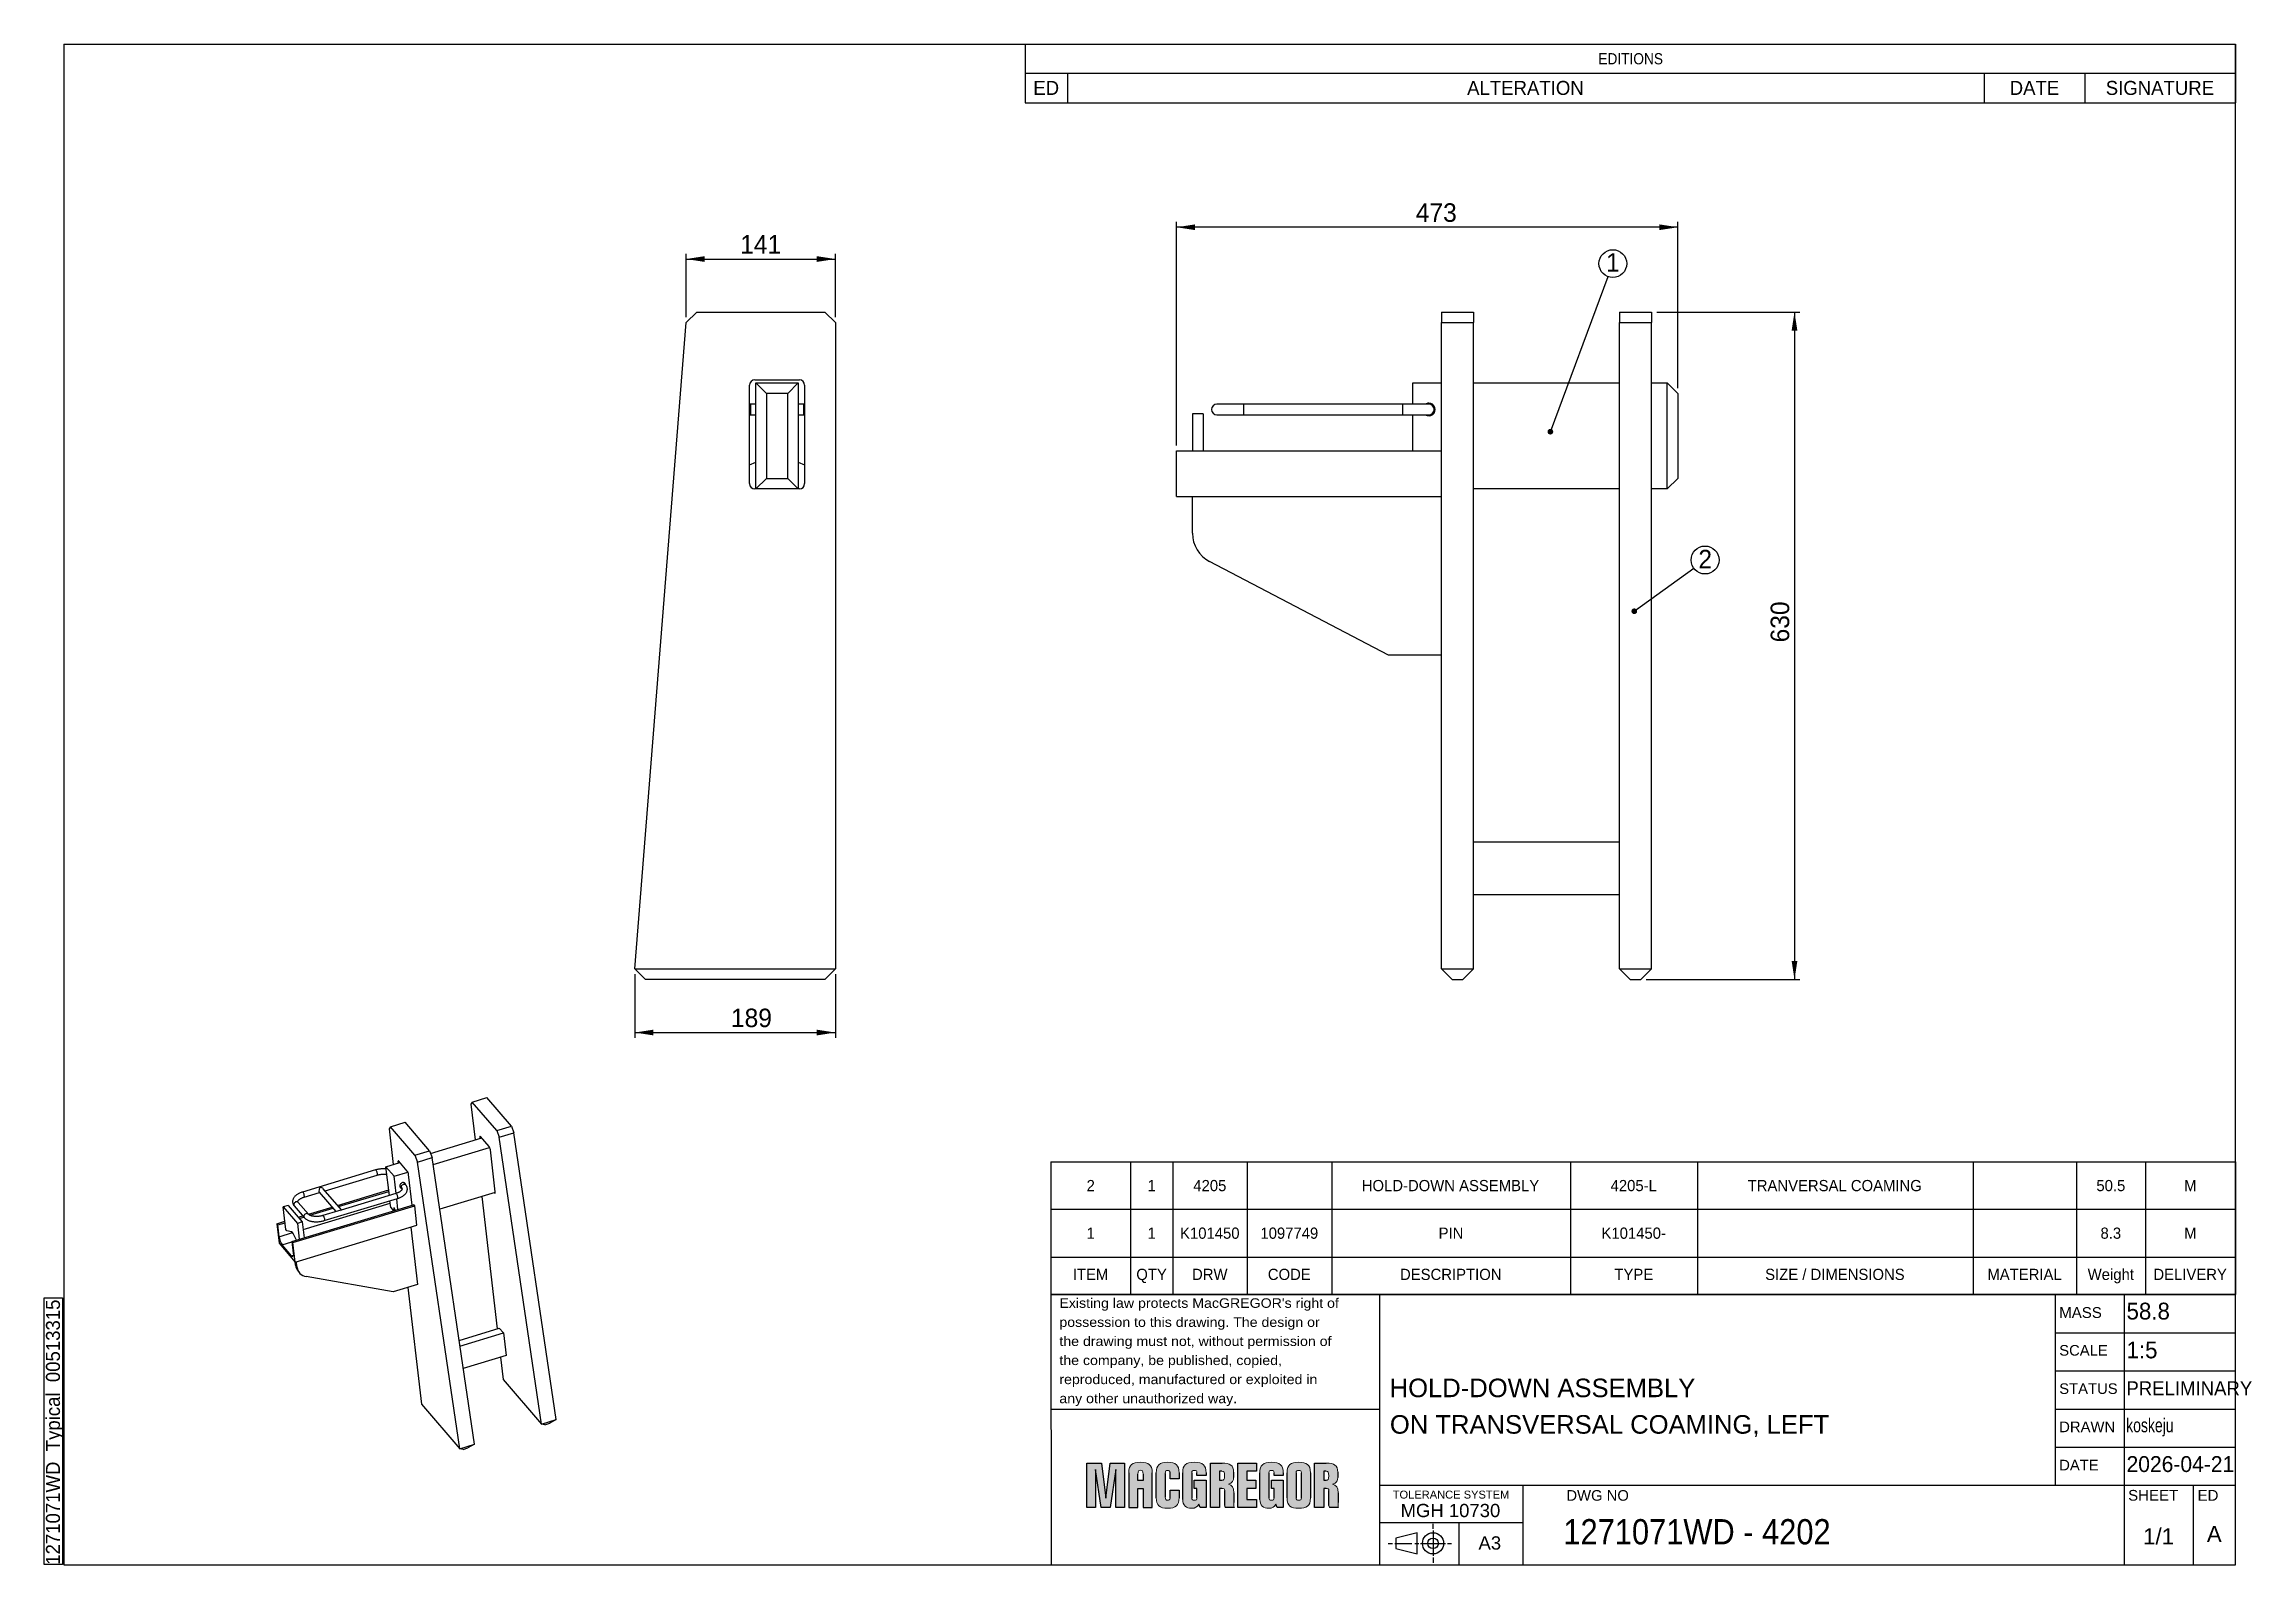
# Model space of a CAD drawing. Header units: millimetres. Extents: x 8 to 2090, y 25 to 1460.
import ezdxf

# ---------------------------------------------------------------- set-up
doc = ezdxf.new("R2010")
doc.units = ezdxf.units.MM
doc.header["$LTSCALE"] = 5
doc.layers.add('AM_0', color=7, linetype='Continuous', lineweight=25)
for name, color, linetype in [('AM_5', 3, 'Continuous'), ('AM_6', 2, 'Continuous'), ('AM_8', 1, 'Continuous')]:
    doc.layers.add(name, color=color, linetype=linetype)
doc.styles.add('SLDTEXTSTYLE0', font='ARIAL.TTF', dxfattribs={"width": 0.948})
doc.styles.add('SLDTEXTSTYLE1', font='ARIAL.TTF', dxfattribs={"width": 0.9875})
doc.styles.add('SLDTEXTSTYLE2', font='GOTHIC.TTF', dxfattribs={"width": 0.913})
doc.styles.add('SLDTEXTSTYLE3', font='ARIAL.TTF')
doc.styles.add('SLDTEXTSTYLE4', font='ARIAL.TTF', dxfattribs={"width": 1.061948})
doc.styles.add('SLDTEXTSTYLE5', font='ARIALN.TTF', dxfattribs={"width": 0.87})
doc.styles.get("Standard").update_dxf_attribs({"font": 'ARIAL.TTF'})
doc.dimstyles.new('SLDDIMSTYLE0', dxfattribs={"dimtxt": 17.5, "dimasz": 17.5, "dimexe": 0, "dimexo": 0.0625, "dimgap": 4.375, "dimtad": 1, "dimdec": 1, "dimrnd": 1e-09, "dimzin": 12, "dimdsep": 46, "dimtxsty": 'SLDTEXTSTYLE0', "dimsah": 1, "dimcen": 0.09, "dimadec": 0, "dimazin": 3, "dimtfac": 1, "dimtdec": 1, "dimtofl": 0, "dimtmove": 0, "dimatfit": 3, "dimfxl": 1, "dimfrac": 2, "dimtolj": 1, "dimtzin": 12, "dimarcsym": 0})
doc.dimstyles.new('SLDDIMSTYLE1', dxfattribs={"dimtxt": 0.18, "dimasz": 5.384615, "dimexe": 0, "dimexo": 0.0625, "dimgap": 0, "dimtad": 0, "dimtih": 1, "dimtoh": 1, "dimdec": 0, "dimrnd": 1e-09, "dimzin": 0, "dimdsep": 46, "dimtxsty": 'STANDARD', "dimblk1": 'DOT', "dimblk2": 'DOT', "dimsah": 1, "dimcen": 0.09, "dimadec": 0, "dimazin": 0, "dimtfac": 5.384615, "dimtdec": 0, "dimtofl": 0, "dimtmove": 0, "dimatfit": 3, "dimldrblk": 'DOT', "dimfxl": 1, "dimfrac": 2, "dimtolj": 1, "dimtzin": 0, "dimarcsym": 0})
doc.dimstyles.new('SLDDIMSTYLE2', dxfattribs={"dimtxt": 17.5, "dimasz": 17.5, "dimexe": 0, "dimexo": 0.0625, "dimgap": 4.375, "dimtad": 1, "dimdec": 0, "dimrnd": 1e-09, "dimzin": 12, "dimdsep": 46, "dimtxsty": 'SLDTEXTSTYLE0', "dimsah": 1, "dimcen": 0.09, "dimadec": 0, "dimazin": 3, "dimtfac": 1, "dimtdec": 0, "dimtofl": 0, "dimtmove": 0, "dimatfit": 3, "dimfxl": 1, "dimfrac": 2, "dimtolj": 1, "dimtzin": 12, "dimarcsym": 0})

msp = doc.modelspace()

# ---------------------------------------------------------------- texts
at = {"layer": 'AM_6'}
for s, insert, char_height, attachment_point, style in [("Existing law protects MacGREGOR's right of", (965.43, 276.39), 9, 1, 'SLDTEXTSTYLE4'), ('58.8', (1972.26, 272.24), 15.875, 1, 'SLDTEXTSTYLE0'), ('possession to this drawing. The design or', (965.43, 258.39), 9, 1, 'SLDTEXTSTYLE4'), ('MASS', (1908.75, 268.03), 10.16, 1, 'SLDTEXTSTYLE3'), ('the drawing must not, without permission of', (965.43, 240.39), 9, 1, 'SLDTEXTSTYLE4'), ('SCALE', (1908.75, 232.3), 10, 1, 'SLDTEXTSTYLE3'), ('1:5', (1972.26, 235.62), 15.875, 1, 'SLDTEXTSTYLE0'), ('the company, be published, copied,', (965.43, 222.39), 9, 1, 'SLDTEXTSTYLE4'), ('reproduced, manufactured or exploited in', (965.43, 204.39), 9, 1, 'SLDTEXTSTYLE4'), ('HOLD-DOWN ASSEMBLY', (1277.07, 200.58), 17.5, 1, 'SLDTEXTSTYLE1'), ('STATUS', (1908.75, 196.15), 10, 1, 'SLDTEXTSTYLE3'), ('PRELIMINARY', (1972.12, 198.09), 13.2292, 1, 'SLDTEXTSTYLE0'), ('any other unauthorized way.', (965.43, 186.39), 9, 1, 'SLDTEXTSTYLE4'), ('ON TRANSVERSAL COAMING, LEFT', (1277.26, 166.13), 17.5, 1, 'SLDTEXTSTYLE1'), ('DRAWN', (1908.75, 160.05), 10, 1, 'SLDTEXTSTYLE3'), ('koskeju', (1971.92, 163.19), 13.229, 1, 'SLDTEXTSTYLE5'), ('2026-04-21', (1972.26, 127.45), 15, 1, 'SLDTEXTSTYLE0'), ('DATE', (1908.75, 123.99), 10, 1, 'SLDTEXTSTYLE3'), ('TOLERANCE SYSTEM', (1279.92, 94.89), 7.5, 1, 'SLDTEXTSTYLE3'), ('DWG NO', (1443.78, 95.36), 10, 1, 'SLDTEXTSTYLE3'), ('SHEET', (1973.8, 95.55), 10.16, 1, 'SLDTEXTSTYLE3'), ('ED', (2039.26, 95.52), 10.16, 1, 'SLDTEXTSTYLE3'), ('MGH 10730', (1287.29, 82.38), 12.5, 1, 'SLDTEXTSTYLE3'), ('1271071WD - 4202', (1440.97, 67.99), 23.8125, 1, 'SLDTEXTSTYLE2'), ('A3', (1360.87, 51.75), 12.5, 1, 'SLDTEXTSTYLE3'), ('1/1', (2002.5, 59.37), 15.24, 2, 'SLDTEXTSTYLE1'), ('A', (2055.04, 61.54), 15.24, 2, 'SLDTEXTSTYLE1')]:
    msp.add_mtext(s, dxfattribs=dict(at, insert=insert, char_height=char_height, attachment_point=attachment_point, style=style))

# ---------------------------------------------------------------- blocks, each defined once
blk = doc.blocks.new('SW_NOTE_0')
at = {"layer": 'AM_6', "color": 0}
for p, q in [((-18.8, 0.2), (-18.8, 251.9)), ((-18.8, 251.9), (-1.4, 251.9)), ((-1.4, 251.9), (-1.4, 0.2)), ((-1.4, 0.2), (-18.8, 0.2))]:
    blk.add_line(p, q, dxfattribs=at)
at = {"layer": 'AM_6', "color": 0, "insert": (-17.1, 0), "char_height": 13.229, "attachment_point": 1, "rotation": 90, "style": 'SLDTEXTSTYLE0'}
blk.add_mtext('1271071WD_Typical_00513315', dxfattribs=at)
blk = doc.blocks.new('SW_TABLEANNOTATION_0')
at = {"layer": 'AM_0', "color": 0}
for p, q in [((0, 0), (0, -27.3)), ((0, 0), (40, 0)), ((40, 0), (905, 0)), ((905, 0), (1000, 0)), ((1000, 0), (1142, 0)), ((1142, 0), (1142, -27.3)), ((0, -27.3), (0, -55.3)), ((0, -27.3), (40, -27.3)), ((40, -27.3), (40, -55.3)), ((40, -27.3), (905, -27.3)), ((905, -27.3), (905, -55.3)), ((905, -27.3), (1000, -27.3)), ((1000, -27.3), (1000, -55.3)), ((1000, -27.3), (1142, -27.3)), ((1142, -27.3), (1142, -55.3)), ((0, -55.3), (40, -55.3)), ((40, -55.3), (905, -55.3)), ((905, -55.3), (1000, -55.3)), ((1000, -55.3), (1142, -55.3))]:
    blk.add_line(p, q, dxfattribs=at)
at = {"layer": 'AM_0', "color": 0, "attachment_point": 1}
for s, insert, char_height, style in [('EDITIONS', (540.9, -8.5), 10.58, 'SLDTEXTSTYLE2'), ('ED', (7.8, -34.7), 13.23, 'SLDTEXTSTYLE0'), ('ALTERATION', (417.1, -34.7), 13.23, 'SLDTEXTSTYLE0'), ('DATE', (929, -34.7), 13.23, 'SLDTEXTSTYLE0'), ('SIGNATURE', (1019.6, -34.7), 13.23, 'SLDTEXTSTYLE0')]:
    blk.add_mtext(s, dxfattribs=dict(at, insert=insert, char_height=char_height, style=style))
blk = doc.blocks.new('SW_TABLEANNOTATION_1')
at = {"layer": 'AM_0', "color": 0}
for p, q in [((0, 89.9), (0, 45)), ((0, 89.9), (75, 89.9)), ((75, 89.9), (75, 45)), ((75, 89.9), (115, 89.9)), ((115, 89.9), (115, 45)), ((115, 89.9), (185, 89.9)), ((185, 89.9), (185, 45)), ((185, 89.9), (265, 89.9)), ((265, 89.9), (265, 45)), ((265, 89.9), (490, 89.9)), ((490, 89.9), (490, 45)), ((490, 89.9), (610, 89.9)), ((610, 89.9), (610, 45)), ((610, 89.9), (870, 89.9)), ((870, 89.9), (870, 45)), ((870, 89.9), (967.5, 89.9)), ((967.5, 89.9), (967.5, 45)), ((967.5, 89.9), (1032.5, 89.9)), ((1032.5, 89.9), (1032.5, 45)), ((1032.5, 89.9), (1117.5, 89.9)), ((1117.5, 89.9), (1117.5, 45)), ((0, 45), (0, 0)), ((0, 45), (75, 45)), ((75, 45), (75, 0)), ((75, 45), (115, 45)), ((115, 45), (115, 0)), ((115, 45), (185, 45)), ((185, 45), (185, 0)), ((185, 45), (265, 45)), ((265, 45), (265, 0)), ((265, 45), (490, 45)), ((490, 45), (490, 0)), ((490, 45), (610, 45)), ((610, 45), (610, 0)), ((610, 45), (870, 45)), ((870, 45), (870, 0)), ((870, 45), (967.5, 45)), ((967.5, 45), (967.5, 0)), ((967.5, 45), (1032.5, 45)), ((1032.5, 45), (1032.5, 0)), ((1032.5, 45), (1117.5, 45)), ((1117.5, 45), (1117.5, 0)), ((0, 0), (0, -35.5)), ((0, 0), (75, 0)), ((75, 0), (75, -35.5)), ((75, 0), (115, 0)), ((115, 0), (115, -35.5)), ((115, 0), (185, 0)), ((185, 0), (185, -35.5)), ((185, 0), (265, 0)), ((265, 0), (265, -35.5)), ((265, 0), (490, 0)), ((490, 0), (490, -35.5)), ((490, 0), (610, 0)), ((610, 0), (610, -35.5)), ((610, 0), (870, 0)), ((870, 0), (870, -35.5)), ((870, 0), (967.5, 0)), ((967.5, 0), (967.5, -35.5)), ((967.5, 0), (1032.5, 0)), ((1032.5, 0), (1032.5, -35.5)), ((1032.5, 0), (1117.5, 0)), ((1117.5, 0), (1117.5, -35.5)), ((0, -35.5), (75, -35.5)), ((75, -35.5), (115, -35.5)), ((115, -35.5), (185, -35.5)), ((185, -35.5), (265, -35.5)), ((265, -35.5), (490, -35.5)), ((490, -35.5), (610, -35.5)), ((610, -35.5), (870, -35.5)), ((870, -35.5), (967.5, -35.5)), ((967.5, -35.5), (1032.5, -35.5)), ((1032.5, -35.5), (1117.5, -35.5))]:
    blk.add_line(p, q, dxfattribs=at)
at = {"layer": 'AM_0', "color": 0, "attachment_point": 1, "style": 'SLDTEXTSTYLE0'}
for s, insert, char_height in [('2', (33.6, 72.7), 10.6), ('1', (91.1, 72.7), 10.6), ('4205', (134.3, 72.7), 10.58), ('HOLD-DOWN ASSEMBLY', (293.2, 72.7), 10.583), ('4205-L', (528, 72.7), 10.58), ('TRANVERSAL COAMING', (657.3, 72.7), 10.583), ('50.5', (986.3, 72.7), 10.58), ('M', (1069.1, 72.7), 10.6), ('1', (33.6, 27.8), 10.6), ('1', (91.1, 27.8), 10.6), ('K101450', (121.8, 27.8), 10.58), ('1097749', (197.6, 27.8), 10.58), ('PIN', (365.7, 27.8), 10.58), ('K101450-', (519.4, 27.8), 10.58), ('8.3', (990.2, 27.8), 10.58), ('M', (1069.1, 27.8), 10.6), ('ITEM', (20.6, -11.1), 10.58), ('QTY', (80.5, -11.1), 10.58), ('DRW', (133.1, -11.1), 10.58), ('CODE', (204.6, -11.1), 10.58), ('DESCRIPTION', (329.3, -11.1), 10.583), ('TYPE', (531.6, -11.1), 10.58), ('SIZE / DIMENSIONS', (673.8, -11.1), 10.583), ('MATERIAL', (883.5, -11.1), 10.58), ('Weight', (978.1, -11.1), 10.58), ('DELIVERY', (1040.1, -11.1), 10.58)]:
    blk.add_mtext(s, dxfattribs=dict(at, insert=insert, char_height=char_height))
blk = doc.blocks.new('_D')
at = {"layer": 'AM_5'}
for p, q in [((1076, 1081.2), (1076, 1292.2)), ((1549, 1135.2), (1549, 1292.2)), ((1549, 1287.2), (1076, 1287.2))]:
    blk.add_line(p, q, dxfattribs=at)
for points in [[(1076, 1287.2), (1093.5, 1284.5), (1093.5, 1289.9)], [(1549, 1287.2), (1531.5, 1289.9), (1531.5, 1284.5)]]:
    blk.add_solid(points, dxfattribs=at)
at = {"layer": 'AM_5', "insert": (1301.7, 1309.8), "char_height": 17.5, "attachment_point": 1, "style": 'SLDTEXTSTYLE0'}
blk.add_mtext('473', dxfattribs=at)
blk = doc.blocks.new('_D_1')
at = {"layer": 'AM_5'}
for p, q in [((1529, 1207.2), (1664, 1207.2)), ((1659, 1207.2), (1659, 577.2)), ((1519, 577.2), (1664, 577.2))]:
    blk.add_line(p, q, dxfattribs=at)
for points in [[(1659, 1207.2), (1656.3, 1189.7), (1661.7, 1189.7)], [(1659, 577.2), (1661.7, 594.7), (1656.3, 594.7)]]:
    blk.add_solid(points, dxfattribs=at)
at = {"layer": 'AM_5', "insert": (1636.5, 895.4), "char_height": 17.5, "attachment_point": 1, "rotation": 90, "style": 'SLDTEXTSTYLE0'}
blk.add_mtext('630', dxfattribs=at)
blk = doc.blocks.new('SW_NOTE_0_1')
at = {"layer": 'AM_6', "color": 0}
blk.add_circle((4.5, 12.2), 13.1, dxfattribs=at)
at = {"layer": 'AM_6', "color": 0, "insert": (4.5, 22), "char_height": 17.5, "attachment_point": 2, "style": 'SLDTEXTSTYLE0'}
blk.add_mtext('1', dxfattribs=at)
blk = doc.blocks.new('_Dot')
at = {"color": 0, "linetype": 'ByBlock', "lineweight": -2}
blk.add_line((-0.5, 0), (-1, 0), dxfattribs=at)
at = {"color": 0, "linetype": 'ByBlock', "const_width": 0.5}
blk.add_lwpolyline([(-0.25, 0, 1), (0.25, 0, 1)], format="xyb", close=True, dxfattribs=at)
blk = doc.blocks.new('SW_NOTE_0_2')
at = {"layer": 'AM_6', "color": 0}
blk.add_circle((10.7, 7.7), 13.2, dxfattribs=at)
at = {"layer": 'AM_6', "color": 0, "insert": (10.8, 17.3), "char_height": 17.5, "attachment_point": 2, "style": 'SLDTEXTSTYLE0'}
blk.add_mtext('2', dxfattribs=at)
blk = doc.blocks.new('_D_2')
at = {"layer": 'AM_5'}
for p, q in [((564.9, 582.2), (564.9, 522.2)), ((754.1, 582.2), (754.1, 522.2)), ((564.9, 527.2), (754.1, 527.2))]:
    blk.add_line(p, q, dxfattribs=at)
for points in [[(564.9, 527.2), (582.4, 524.5), (582.4, 529.9)], [(754.1, 527.2), (736.6, 529.9), (736.6, 524.5)]]:
    blk.add_solid(points, dxfattribs=at)
at = {"layer": 'AM_5', "insert": (655.6, 549.8), "char_height": 17.5, "attachment_point": 1, "style": 'SLDTEXTSTYLE0'}
blk.add_mtext('189', dxfattribs=at)
blk = doc.blocks.new('_D_3')
at = {"layer": 'AM_5'}
for p, q in [((613.3, 1202.2), (613.3, 1262.2)), ((613.3, 1257.2), (754.1, 1257.2)), ((754.1, 1202.2), (754.1, 1262.2))]:
    blk.add_line(p, q, dxfattribs=at)
for points in [[(613.3, 1257.2), (630.8, 1254.5), (630.8, 1259.9)], [(754.1, 1257.2), (736.6, 1259.9), (736.6, 1254.5)]]:
    blk.add_solid(points, dxfattribs=at)
at = {"layer": 'AM_5', "insert": (664.3, 1279.8), "char_height": 17.5, "attachment_point": 1, "style": 'SLDTEXTSTYLE0'}
blk.add_mtext('141', dxfattribs=at)

# ---------------------------------------------------------------- dimensions: what is measured, and where the dimension line sits
at = {"layer": 'AM_5'}
for base, p1, p2, dimstyle, picture, middle in [((1076.02, 1287.21), (1549.02, 1130.21), (1076.02, 1076.21), 'SLDDIMSTYLE0', '_D', (1321.73, 1287.21)), ((754.11, 1257.21), (613.32, 1197.21), (754.11, 1197.21), 'SLDDIMSTYLE2', '_D_3', (684.39, 1257.21)), ((754.11, 527.21), (564.91, 587.21), (754.11, 587.21), 'SLDDIMSTYLE2', '_D_2', (675.64, 527.21))]:
    dim = msp.add_linear_dim(base=base, p1=p1, p2=p2, dimstyle=dimstyle, dxfattribs=at)
    dim.commit()
    dim.dimension.update_dxf_attribs({"geometry": picture, "text_midpoint": middle, "dimtype": 160})
dim = msp.add_linear_dim(base=(1659.02, 577.21), p1=(1524.02, 1207.21), p2=(1514.02, 577.21), angle=90, dimstyle='SLDDIMSTYLE0', dxfattribs=at)
dim.commit()
dim.dimension.update_dxf_attribs({"geometry": '_D_1', "text_midpoint": (1659.02, 915.46), "dimtype": 160})

# ---------------------------------------------------------------- hatches: boundary and pattern name
at = {"layer": 'AM_8'}
for points in [[(1005.07, 120.82), (1009.23, 87.67), (1009.35, 87.67), (1013.33, 120.82), (1026.92, 120.82), (1026.92, 79), (1018.83, 79), (1018.83, 114.73), (1018.72, 114.73), (1013.45, 79), (1004.95, 79), (999.68, 114.73), (999.57, 114.73), (999.57, 79), (991.48, 79), (991.48, 120.82)], [(1133.79, 79), (1133.79, 120.82), (1151.36, 120.82), (1151.36, 113.21), (1142.34, 113.21), (1142.34, 104.66), (1150.95, 104.66), (1150.95, 97.04), (1142.34, 97.04), (1142.34, 86.62), (1151.36, 86.62), (1151.36, 79)]]:
    msp.add_hatch(color=256, dxfattribs=at).paths.add_polyline_path(points, flags=0)
h = msp.add_hatch(color=256, dxfattribs=at)
edge = h.paths.add_edge_path(flags=0)
edge.add_spline(control_points=[(1053.02, 111.83), (1053.02, 119.72), (1049.47, 121.64), (1041.97, 121.64)], knot_values=[9, 9, 9, 9, 10, 10, 10, 10], weights=[1, 1, 1, 1], degree=3, periodic=0)
edge.add_spline(control_points=[(1041.97, 121.64), (1034.45, 121.64), (1030.95, 119.72), (1030.95, 111.83)], knot_values=[0, 0, 0, 0, 1, 1, 1, 1], weights=[1, 1, 1, 1], degree=3, periodic=0)
edge.add_line((1030.95, 111.83), (1030.95, 108.94))
edge.add_line((1030.95, 108.94), (1030.95, 79.01))
edge.add_line((1030.95, 79.01), (1039.5, 79.01))
edge.add_line((1039.5, 79.01), (1039.5, 96.85))
edge.add_line((1039.5, 96.85), (1044.41, 96.85))
edge.add_line((1044.41, 96.85), (1044.41, 79.01))
edge.add_line((1044.41, 79.01), (1053.02, 79.01))
edge.add_line((1053.02, 79.01), (1053.02, 111.83))
edge = h.paths.add_edge_path(flags=0)
edge.add_spline(control_points=[(1039.5, 110.57), (1039.5, 113.49), (1040.2, 114.06), (1041.97, 114.06)], knot_values=[2, 2, 2, 2, 3, 3, 3, 3], weights=[1, 1, 1, 1], degree=3, periodic=0)
edge.add_spline(control_points=[(1041.97, 114.06), (1043.72, 114.06), (1044.41, 113.49), (1044.41, 110.57)], knot_values=[3, 3, 3, 3, 4, 4, 4, 4], weights=[1, 1, 1, 1], degree=3, periodic=0)
edge.add_line((1044.41, 110.57), (1044.41, 104.58))
edge.add_line((1044.41, 104.58), (1039.5, 104.58))
edge.add_line((1039.5, 104.58), (1039.5, 110.57))
h = msp.add_hatch(color=256, dxfattribs=at)
edge = h.paths.add_edge_path(flags=0)
edge.add_spline(control_points=[(1067.62, 78.18), (1059.83, 78.18), (1056.84, 81.11), (1056.84, 88.02)], knot_values=[14, 14, 14, 14, 15, 15, 15, 15], weights=[1, 1, 1, 1], degree=3, periodic=0)
edge.add_line((1056.84, 88.02), (1056.84, 111.8))
edge.add_spline(control_points=[(1056.84, 111.8), (1056.84, 118.71), (1059.83, 121.64), (1067.62, 121.64)], knot_values=[0, 0, 0, 0, 1, 1, 1, 1], weights=[1, 1, 1, 1], degree=3, periodic=0)
edge.add_spline(control_points=[(1067.62, 121.64), (1075.41, 121.64), (1078.39, 118.71), (1078.39, 111.8)], knot_values=[1, 1, 1, 1, 2, 2, 2, 2], weights=[1, 1, 1, 1], degree=3, periodic=0)
edge.add_line((1078.39, 111.8), (1078.39, 105.89))
edge.add_line((1078.39, 105.89), (1069.84, 105.89))
edge.add_line((1069.84, 105.89), (1069.84, 112.15))
edge.add_spline(control_points=[(1069.84, 112.15), (1069.84, 113.38), (1068.79, 114.03), (1067.62, 114.03)], knot_values=[5, 5, 5, 5, 6, 6, 6, 6], weights=[1, 1, 1, 1], degree=3, periodic=0)
edge.add_spline(control_points=[(1067.62, 114.03), (1066.09, 114.03), (1065.39, 113.38), (1065.39, 111.1)], knot_values=[6, 6, 6, 6, 7, 7, 7, 7], weights=[1, 1, 1, 1], degree=3, periodic=0)
edge.add_line((1065.39, 111.1), (1065.39, 88.73))
edge.add_spline(control_points=[(1065.39, 88.73), (1065.39, 86.44), (1066.09, 85.8), (1067.62, 85.8)], knot_values=[8, 8, 8, 8, 9, 9, 9, 9], weights=[1, 1, 1, 1], degree=3, periodic=0)
edge.add_spline(control_points=[(1067.62, 85.8), (1068.79, 85.8), (1069.84, 86.44), (1069.84, 87.67)], knot_values=[9, 9, 9, 9, 10, 10, 10, 10], weights=[1, 1, 1, 1], degree=3, periodic=0)
edge.add_line((1069.84, 87.67), (1069.84, 95.4))
edge.add_line((1069.84, 95.4), (1078.39, 95.4))
edge.add_line((1078.39, 95.4), (1078.39, 88.02))
edge.add_spline(control_points=[(1078.39, 88.02), (1078.39, 81.11), (1075.41, 78.18), (1067.62, 78.18)], knot_values=[13, 13, 13, 13, 14, 14, 14, 14], weights=[1, 1, 1, 1], degree=3, periodic=0)
h = msp.add_hatch(color=256, dxfattribs=at)
edge = h.paths.add_edge_path(flags=0)
edge.add_spline(control_points=[(1092.8, 85.8), (1094.56, 85.8), (1095.26, 86.44), (1095.26, 88.08)], knot_values=[14, 14, 14, 14, 15, 15, 15, 15], weights=[1, 1, 1, 1], degree=3, periodic=0)
edge.add_line((1095.26, 88.08), (1095.26, 97.04))
edge.add_line((1095.26, 97.04), (1092.74, 97.04))
edge.add_line((1092.74, 97.04), (1092.74, 104.66))
edge.add_line((1092.74, 104.66), (1103.81, 104.66))
edge.add_line((1103.81, 104.66), (1103.81, 79))
edge.add_line((1103.81, 79), (1098.25, 79))
edge.add_line((1098.25, 79), (1097.02, 82.05))
edge.add_spline(control_points=[(1097.02, 82.05), (1095.26, 79.47), (1093.79, 78.18), (1090.11, 78.18)], knot_values=[2, 2, 2, 2, 3, 3, 3, 3], weights=[1, 1, 1, 1], degree=3, periodic=0)
edge.add_spline(control_points=[(1090.11, 78.18), (1085.13, 78.18), (1081.79, 81.11), (1081.79, 86.44)], knot_values=[3, 3, 3, 3, 4, 4, 4, 4], weights=[1, 1, 1, 1], degree=3, periodic=0)
edge.add_line((1081.79, 86.44), (1081.79, 111.8))
edge.add_spline(control_points=[(1081.79, 111.8), (1081.79, 118.71), (1084.78, 121.64), (1092.57, 121.64)], knot_values=[5, 5, 5, 5, 6, 6, 6, 6], weights=[1, 1, 1, 1], degree=3, periodic=0)
edge.add_spline(control_points=[(1092.57, 121.64), (1100.82, 121.64), (1103.81, 118.71), (1103.81, 111.8)], knot_values=[6, 6, 6, 6, 7, 7, 7, 7], weights=[1, 1, 1, 1], degree=3, periodic=0)
edge.add_line((1103.81, 111.8), (1103.81, 109.22))
edge.add_line((1103.81, 109.22), (1095.26, 109.22))
edge.add_line((1095.26, 109.22), (1095.26, 111.74))
edge.add_spline(control_points=[(1095.26, 111.74), (1095.26, 113.38), (1094.56, 114.03), (1092.8, 114.03)], knot_values=[10, 10, 10, 10, 11, 11, 11, 11], weights=[1, 1, 1, 1], degree=3, periodic=0)
edge.add_spline(control_points=[(1092.8, 114.03), (1091.04, 114.03), (1090.34, 113.38), (1090.34, 111.74)], knot_values=[11, 11, 11, 11, 12, 12, 12, 12], weights=[1, 1, 1, 1], degree=3, periodic=0)
edge.add_line((1090.34, 111.74), (1090.34, 88.08))
edge.add_spline(control_points=[(1090.34, 88.08), (1090.34, 86.44), (1091.04, 85.8), (1092.8, 85.8)], knot_values=[13, 13, 13, 13, 14, 14, 14, 14], weights=[1, 1, 1, 1], degree=3, periodic=0)
h = msp.add_hatch(color=256, dxfattribs=at)
edge = h.paths.add_edge_path(flags=0)
edge.add_spline(control_points=[(1121.55, 94.93), (1121.55, 96.34), (1120.56, 97.04), (1118.8, 97.04)], knot_values=[12, 12, 12, 12, 13, 13, 13, 13], weights=[1, 1, 1, 1], degree=3, periodic=0)
edge.add_line((1118.8, 97.04), (1116.63, 97.04))
edge.add_line((1116.63, 97.04), (1116.63, 79))
edge.add_line((1116.63, 79), (1108.08, 79))
edge.add_line((1108.08, 79), (1108.08, 120.82))
edge.add_line((1108.08, 120.82), (1119.04, 120.82))
edge.add_spline(control_points=[(1119.04, 120.82), (1126.53, 120.82), (1129.87, 118.95), (1129.87, 112.27)], knot_values=[2, 2, 2, 2, 3, 3, 3, 3], weights=[1, 1, 1, 1], degree=3, periodic=0)
edge.add_line((1129.87, 112.27), (1129.87, 107.29))
edge.add_spline(control_points=[(1129.87, 107.29), (1129.87, 104.77), (1128.82, 101.61), (1124.95, 101.03)], knot_values=[4, 4, 4, 4, 5, 5, 5, 5], weights=[1, 1, 1, 1], degree=3, periodic=0)
edge.add_line((1124.95, 101.03), (1124.95, 100.91))
edge.add_spline(control_points=[(1124.95, 100.91), (1128.46, 100.32), (1130.1, 97.98), (1130.1, 92.65)], knot_values=[6, 6, 6, 6, 7, 7, 7, 7], weights=[1, 1, 1, 1], degree=3, periodic=0)
edge.add_line((1130.1, 92.65), (1130.1, 83.57))
edge.add_spline(control_points=[(1130.1, 83.57), (1130.1, 80.35), (1130.1, 79.65), (1130.69, 79)], knot_values=[8, 8, 8, 8, 9, 9, 9, 9], weights=[1, 1, 1, 1], degree=3, periodic=0)
edge.add_line((1130.69, 79), (1122.08, 79))
edge.add_spline(control_points=[(1122.08, 79), (1121.73, 79.65), (1121.55, 80.23), (1121.55, 80.7)], knot_values=[10, 10, 10, 10, 11, 11, 11, 11], weights=[1, 1, 1, 1], degree=3, periodic=0)
edge.add_line((1121.55, 80.7), (1121.55, 94.93))
edge = h.paths.add_edge_path(flags=0)
edge.add_spline(control_points=[(1118.8, 104.66), (1120.62, 104.66), (1121.32, 105.24), (1121.32, 108.93)], knot_values=[1, 1, 1, 1, 2, 2, 2, 2], weights=[1, 1, 1, 1], degree=3, periodic=0)
edge.add_spline(control_points=[(1121.32, 108.93), (1121.32, 112.39), (1120.85, 113.21), (1118.8, 113.21)], knot_values=[2, 2, 2, 2, 3, 3, 3, 3], weights=[1, 1, 1, 1], degree=3, periodic=0)
edge.add_line((1118.8, 113.21), (1116.63, 113.21))
edge.add_line((1116.63, 113.21), (1116.63, 104.66))
edge.add_line((1116.63, 104.66), (1118.8, 104.66))
h = msp.add_hatch(color=256, dxfattribs=at)
edge = h.paths.add_edge_path(flags=0)
edge.add_spline(control_points=[(1165.59, 85.8), (1167.35, 85.8), (1168.05, 86.44), (1168.05, 88.08)], knot_values=[14, 14, 14, 14, 15, 15, 15, 15], weights=[1, 1, 1, 1], degree=3, periodic=0)
edge.add_line((1168.05, 88.08), (1168.05, 97.04))
edge.add_line((1168.05, 97.04), (1165.54, 97.04))
edge.add_line((1165.54, 97.04), (1165.54, 104.66))
edge.add_line((1165.54, 104.66), (1176.6, 104.66))
edge.add_line((1176.6, 104.66), (1176.6, 79))
edge.add_line((1176.6, 79), (1171.04, 79))
edge.add_line((1171.04, 79), (1169.81, 82.05))
edge.add_spline(control_points=[(1169.81, 82.05), (1168.05, 79.47), (1166.59, 78.18), (1162.9, 78.18)], knot_values=[2, 2, 2, 2, 3, 3, 3, 3], weights=[1, 1, 1, 1], degree=3, periodic=0)
edge.add_spline(control_points=[(1162.9, 78.18), (1157.92, 78.18), (1154.58, 81.11), (1154.58, 86.44)], knot_values=[3, 3, 3, 3, 4, 4, 4, 4], weights=[1, 1, 1, 1], degree=3, periodic=0)
edge.add_line((1154.58, 86.44), (1154.58, 111.8))
edge.add_spline(control_points=[(1154.58, 111.8), (1154.58, 118.71), (1157.57, 121.64), (1165.36, 121.64)], knot_values=[5, 5, 5, 5, 6, 6, 6, 6], weights=[1, 1, 1, 1], degree=3, periodic=0)
edge.add_spline(control_points=[(1165.36, 121.64), (1173.62, 121.64), (1176.6, 118.71), (1176.6, 111.8)], knot_values=[6, 6, 6, 6, 7, 7, 7, 7], weights=[1, 1, 1, 1], degree=3, periodic=0)
edge.add_line((1176.6, 111.8), (1176.6, 109.22))
edge.add_line((1176.6, 109.22), (1168.05, 109.22))
edge.add_line((1168.05, 109.22), (1168.05, 111.74))
edge.add_spline(control_points=[(1168.05, 111.74), (1168.05, 113.38), (1167.35, 114.03), (1165.59, 114.03)], knot_values=[10, 10, 10, 10, 11, 11, 11, 11], weights=[1, 1, 1, 1], degree=3, periodic=0)
edge.add_spline(control_points=[(1165.59, 114.03), (1163.84, 114.03), (1163.13, 113.38), (1163.13, 111.74)], knot_values=[11, 11, 11, 11, 12, 12, 12, 12], weights=[1, 1, 1, 1], degree=3, periodic=0)
edge.add_line((1163.13, 111.74), (1163.13, 88.08))
edge.add_spline(control_points=[(1163.13, 88.08), (1163.13, 86.44), (1163.84, 85.8), (1165.59, 85.8)], knot_values=[13, 13, 13, 13, 14, 14, 14, 14], weights=[1, 1, 1, 1], degree=3, periodic=0)
h = msp.add_hatch(color=256, dxfattribs=at)
edge = h.paths.add_edge_path(flags=0)
edge.add_spline(control_points=[(1191.3, 78.18), (1183.81, 78.18), (1180.29, 80.18), (1180.29, 88.02)], knot_values=[4, 4, 4, 4, 5, 5, 5, 5], weights=[1, 1, 1, 1], degree=3, periodic=0)
edge.add_line((1180.29, 88.02), (1180.29, 111.8))
edge.add_spline(control_points=[(1180.29, 111.8), (1180.29, 119.65), (1183.81, 121.64), (1191.3, 121.64)], knot_values=[0, 0, 0, 0, 1, 1, 1, 1], weights=[1, 1, 1, 1], degree=3, periodic=0)
edge.add_spline(control_points=[(1191.3, 121.64), (1198.8, 121.64), (1202.31, 119.65), (1202.31, 111.8)], knot_values=[1, 1, 1, 1, 2, 2, 2, 2], weights=[1, 1, 1, 1], degree=3, periodic=0)
edge.add_line((1202.31, 111.8), (1202.31, 88.02))
edge.add_spline(control_points=[(1202.31, 88.02), (1202.31, 80.18), (1198.8, 78.18), (1191.3, 78.18)], knot_values=[3, 3, 3, 3, 4, 4, 4, 4], weights=[1, 1, 1, 1], degree=3, periodic=0)
edge = h.paths.add_edge_path(flags=0)
edge.add_spline(control_points=[(1193.76, 111.74), (1193.76, 113.38), (1193.06, 114.03), (1191.3, 114.03)], knot_values=[3, 3, 3, 3, 4, 4, 4, 4], weights=[1, 1, 1, 1], degree=3, periodic=0)
edge.add_spline(control_points=[(1191.3, 114.03), (1189.55, 114.03), (1188.84, 113.38), (1188.84, 111.74)], knot_values=[4, 4, 4, 4, 5, 5, 5, 5], weights=[1, 1, 1, 1], degree=3, periodic=0)
edge.add_line((1188.84, 111.74), (1188.84, 88.08))
edge.add_spline(control_points=[(1188.84, 88.08), (1188.84, 86.44), (1189.55, 85.8), (1191.3, 85.8)], knot_values=[0, 0, 0, 0, 1, 1, 1, 1], weights=[1, 1, 1, 1], degree=3, periodic=0)
edge.add_spline(control_points=[(1191.3, 85.8), (1193.06, 85.8), (1193.76, 86.44), (1193.76, 88.08)], knot_values=[1, 1, 1, 1, 2, 2, 2, 2], weights=[1, 1, 1, 1], degree=3, periodic=0)
edge.add_line((1193.76, 88.08), (1193.76, 111.74))
h = msp.add_hatch(color=256, dxfattribs=at)
edge = h.paths.add_edge_path(flags=0)
edge.add_spline(control_points=[(1219.76, 94.93), (1219.76, 96.34), (1218.77, 97.04), (1217.01, 97.04)], knot_values=[12, 12, 12, 12, 13, 13, 13, 13], weights=[1, 1, 1, 1], degree=3, periodic=0)
edge.add_line((1217.01, 97.04), (1214.85, 97.04))
edge.add_line((1214.85, 97.04), (1214.85, 79))
edge.add_line((1214.85, 79), (1206.29, 79))
edge.add_line((1206.29, 79), (1206.29, 120.82))
edge.add_line((1206.29, 120.82), (1217.25, 120.82))
edge.add_spline(control_points=[(1217.25, 120.82), (1224.74, 120.82), (1228.08, 118.95), (1228.08, 112.27)], knot_values=[2, 2, 2, 2, 3, 3, 3, 3], weights=[1, 1, 1, 1], degree=3, periodic=0)
edge.add_line((1228.08, 112.27), (1228.08, 107.29))
edge.add_spline(control_points=[(1228.08, 107.29), (1228.08, 104.77), (1227.03, 101.61), (1223.16, 101.03)], knot_values=[4, 4, 4, 4, 5, 5, 5, 5], weights=[1, 1, 1, 1], degree=3, periodic=0)
edge.add_line((1223.16, 101.03), (1223.16, 100.91))
edge.add_spline(control_points=[(1223.16, 100.91), (1226.68, 100.32), (1228.32, 97.98), (1228.32, 92.65)], knot_values=[6, 6, 6, 6, 7, 7, 7, 7], weights=[1, 1, 1, 1], degree=3, periodic=0)
edge.add_line((1228.32, 92.65), (1228.32, 83.57))
edge.add_spline(control_points=[(1228.32, 83.57), (1228.32, 80.35), (1228.32, 79.65), (1228.9, 79)], knot_values=[8, 8, 8, 8, 9, 9, 9, 9], weights=[1, 1, 1, 1], degree=3, periodic=0)
edge.add_line((1228.9, 79), (1220.29, 79))
edge.add_spline(control_points=[(1220.29, 79), (1219.94, 79.65), (1219.76, 80.23), (1219.76, 80.7)], knot_values=[10, 10, 10, 10, 11, 11, 11, 11], weights=[1, 1, 1, 1], degree=3, periodic=0)
edge.add_line((1219.76, 80.7), (1219.76, 94.93))
edge = h.paths.add_edge_path(flags=0)
edge.add_spline(control_points=[(1217.01, 104.66), (1218.83, 104.66), (1219.53, 105.24), (1219.53, 108.93)], knot_values=[1, 1, 1, 1, 2, 2, 2, 2], weights=[1, 1, 1, 1], degree=3, periodic=0)
edge.add_spline(control_points=[(1219.53, 108.93), (1219.53, 112.39), (1219.06, 113.21), (1217.01, 113.21)], knot_values=[2, 2, 2, 2, 3, 3, 3, 3], weights=[1, 1, 1, 1], degree=3, periodic=0)
edge.add_line((1217.01, 113.21), (1214.85, 113.21))
edge.add_line((1214.85, 113.21), (1214.85, 104.66))
edge.add_line((1214.85, 104.66), (1217.01, 104.66))

# ---------------------------------------------------------------- linework, layer by layer
at = {"color": 22, "linetype": 'Continuous', "lineweight": 18, "true_color": 0xe13800}
for points in [[(1041.97, 121.64), (1034.45, 121.64), (1030.95, 119.72), (1030.95, 111.83)], [(1039.5, 110.57), (1039.5, 113.49), (1040.2, 114.06), (1041.97, 114.06)], [(1053.02, 111.83), (1053.02, 119.72), (1049.47, 121.64), (1041.97, 121.64)], [(1041.97, 114.06), (1043.72, 114.06), (1044.41, 113.49), (1044.41, 110.57)], [(1056.84, 111.8), (1056.84, 118.71), (1059.83, 121.64), (1067.62, 121.64)], [(1067.62, 114.03), (1066.09, 114.03), (1065.39, 113.38), (1065.39, 111.1)], [(1067.62, 121.64), (1075.41, 121.64), (1078.39, 118.71), (1078.39, 111.8)], [(1069.84, 112.15), (1069.84, 113.38), (1068.79, 114.03), (1067.62, 114.03)], [(1081.79, 111.8), (1081.79, 118.71), (1084.78, 121.64), (1092.57, 121.64)], [(1092.8, 114.03), (1091.04, 114.03), (1090.34, 113.38), (1090.34, 111.74)], [(1092.57, 121.64), (1100.82, 121.64), (1103.81, 118.71), (1103.81, 111.8)], [(1095.26, 111.74), (1095.26, 113.38), (1094.56, 114.03), (1092.8, 114.03)], [(1121.32, 108.93), (1121.32, 112.39), (1120.85, 113.21), (1118.8, 113.21)], [(1118.8, 104.66), (1120.62, 104.66), (1121.32, 105.24), (1121.32, 108.93)], [(1119.04, 120.82), (1126.53, 120.82), (1129.87, 118.95), (1129.87, 112.27)], [(1129.87, 107.29), (1129.87, 104.77), (1128.82, 101.61), (1124.95, 101.03)], [(1154.58, 111.8), (1154.58, 118.71), (1157.57, 121.64), (1165.36, 121.64)], [(1165.59, 114.03), (1163.84, 114.03), (1163.13, 113.38), (1163.13, 111.74)], [(1165.36, 121.64), (1173.62, 121.64), (1176.6, 118.71), (1176.6, 111.8)], [(1168.05, 111.74), (1168.05, 113.38), (1167.35, 114.03), (1165.59, 114.03)], [(1180.29, 111.8), (1180.29, 119.65), (1183.81, 121.64), (1191.3, 121.64)], [(1191.3, 114.03), (1189.55, 114.03), (1188.84, 113.38), (1188.84, 111.74)], [(1191.3, 121.64), (1198.8, 121.64), (1202.31, 119.65), (1202.31, 111.8)], [(1193.76, 111.74), (1193.76, 113.38), (1193.06, 114.03), (1191.3, 114.03)], [(1219.53, 108.93), (1219.53, 112.39), (1219.06, 113.21), (1217.01, 113.21)], [(1217.01, 104.66), (1218.83, 104.66), (1219.53, 105.24), (1219.53, 108.93)], [(1217.25, 120.82), (1224.74, 120.82), (1228.08, 118.95), (1228.08, 112.27)], [(1228.08, 107.29), (1228.08, 104.77), (1227.03, 101.61), (1223.16, 101.03)], [(1067.62, 78.18), (1059.83, 78.18), (1056.84, 81.11), (1056.84, 88.02)], [(1065.39, 88.73), (1065.39, 86.44), (1066.09, 85.8), (1067.62, 85.8)], [(1078.39, 88.02), (1078.39, 81.11), (1075.41, 78.18), (1067.62, 78.18)], [(1067.62, 85.8), (1068.79, 85.8), (1069.84, 86.44), (1069.84, 87.67)], [(1090.11, 78.18), (1085.13, 78.18), (1081.79, 81.11), (1081.79, 86.44)], [(1090.34, 88.08), (1090.34, 86.44), (1091.04, 85.8), (1092.8, 85.8)], [(1092.8, 85.8), (1094.56, 85.8), (1095.26, 86.44), (1095.26, 88.08)], [(1121.55, 94.93), (1121.55, 96.34), (1120.56, 97.04), (1118.8, 97.04)], [(1124.95, 100.91), (1128.46, 100.32), (1130.1, 97.98), (1130.1, 92.65)], [(1130.1, 83.57), (1130.1, 80.35), (1130.1, 79.65), (1130.69, 79)], [(1162.9, 78.18), (1157.92, 78.18), (1154.58, 81.11), (1154.58, 86.44)], [(1163.13, 88.08), (1163.13, 86.44), (1163.84, 85.8), (1165.59, 85.8)], [(1165.59, 85.8), (1167.35, 85.8), (1168.05, 86.44), (1168.05, 88.08)], [(1191.3, 78.18), (1183.81, 78.18), (1180.29, 80.18), (1180.29, 88.02)], [(1188.84, 88.08), (1188.84, 86.44), (1189.55, 85.8), (1191.3, 85.8)], [(1191.3, 85.8), (1193.06, 85.8), (1193.76, 86.44), (1193.76, 88.08)], [(1202.31, 88.02), (1202.31, 80.18), (1198.8, 78.18), (1191.3, 78.18)], [(1219.76, 94.93), (1219.76, 96.34), (1218.77, 97.04), (1217.01, 97.04)], [(1223.16, 100.91), (1226.68, 100.32), (1228.32, 97.98), (1228.32, 92.65)], [(1228.32, 83.57), (1228.32, 80.35), (1228.32, 79.65), (1228.9, 79)], [(1097.02, 82.05), (1095.26, 79.47), (1093.79, 78.18), (1090.11, 78.18)], [(1122.08, 79), (1121.73, 79.65), (1121.55, 80.23), (1121.55, 80.7)], [(1169.81, 82.05), (1168.05, 79.47), (1166.59, 78.18), (1162.9, 78.18)], [(1220.29, 79), (1219.94, 79.65), (1219.76, 80.23), (1219.76, 80.7)]]:
    msp.add_open_spline(points, degree=3, dxfattribs=at)
at = {"layer": 'AM_0'}
for p, q in [((26.34, 1460.01), (26.34, 24.91)), ((26.34, 1460.01), (2075.04, 1460.01)), ((2075.04, 24.91), (2075.04, 1460.01)), ((564.91, 587.21), (613.32, 1197.21)), ((623.32, 1207.21), (613.32, 1197.21)), ((623.32, 1207.21), (744.11, 1207.21)), ((744.11, 1207.21), (754.11, 1197.21)), ((754.11, 1197.21), (754.11, 587.21)), ((1326.02, 1207.21), (1356.02, 1207.21)), ((1326.02, 1207.21), (1326.02, 1197.21)), ((1326.02, 1197.21), (1356.02, 1197.21)), ((1326.02, 587.21), (1326.02, 1197.21)), ((1356.02, 1207.21), (1356.02, 1197.21)), ((1356.02, 587.21), (1356.02, 1197.21)), ((1494.02, 1207.21), (1524.02, 1207.21)), ((1494.02, 1207.21), (1494.02, 1197.21)), ((1494.02, 1197.21), (1524.02, 1197.21)), ((1494.02, 587.21), (1494.02, 1197.21)), ((1524.02, 1207.21), (1524.02, 1197.21)), ((1524.02, 587.21), (1524.02, 1197.21)), ((673.11, 1045.21), (673.11, 1138.21)), ((678.11, 1143.21), (720.11, 1143.21)), ((679.11, 1140.21), (689.11, 1130.21)), ((679.11, 1140.21), (719.11, 1140.21)), ((679.11, 1040.21), (679.11, 1140.21)), ((689.11, 1130.21), (689.11, 1050.21)), ((709.11, 1130.21), (689.11, 1130.21)), ((709.11, 1130.21), (719.11, 1140.21)), ((709.11, 1050.21), (709.11, 1130.21)), ((719.11, 1140.21), (719.11, 1040.21)), ((725.11, 1138.21), (725.11, 1045.21)), ((1299.02, 1120.21), (1299.02, 1140.21)), ((1299.02, 1140.21), (1326.02, 1140.21)), ((1356.02, 1140.21), (1494.02, 1140.21)), ((1524.02, 1140.21), (1539.02, 1140.21)), ((1539.02, 1040.21), (1539.02, 1140.21)), ((1539.02, 1140.21), (1549.02, 1130.21)), ((1549.02, 1130.21), (1549.02, 1050.21)), ((674.11, 1120.21), (673.11, 1120.21)), ((673.11, 1110.21), (674.11, 1110.21)), ((679.11, 1120.21), (674.11, 1120.21)), ((674.11, 1120.21), (674.11, 1110.21)), ((674.11, 1110.21), (679.11, 1110.21)), ((724.11, 1120.21), (719.11, 1120.21)), ((719.11, 1110.21), (724.11, 1110.21)), ((725.11, 1120.21), (724.11, 1120.21)), ((724.11, 1120.21), (724.11, 1110.21)), ((724.11, 1110.21), (725.11, 1110.21)), ((1101.02, 1111.21), (1091.02, 1111.21)), ((1091.02, 1111.21), (1091.02, 1076.21)), ((1101.02, 1111.21), (1101.02, 1076.21)), ((1139.02, 1120.21), (1114.02, 1120.21)), ((1114.02, 1110.21), (1139.02, 1110.21)), ((1174.02, 1120.21), (1139.02, 1120.21)), ((1139.02, 1120.21), (1139.02, 1110.21)), ((1139.02, 1110.21), (1174.02, 1110.21)), ((1289.02, 1120.21), (1174.02, 1120.21)), ((1174.02, 1110.21), (1289.02, 1110.21)), ((1314.02, 1120.21), (1289.02, 1120.21)), ((1289.02, 1120.21), (1289.02, 1110.21)), ((1289.02, 1110.21), (1314.02, 1110.21)), ((1299.02, 1076.21), (1299.02, 1110.21)), ((673.11, 1062.93), (679.11, 1065.5)), ((719.11, 1065.5), (725.11, 1062.93)), ((1076.02, 1076.21), (1326.02, 1076.21)), ((1076.02, 1033.21), (1076.02, 1076.21)), ((679.11, 1040.21), (689.11, 1050.21)), ((689.11, 1050.21), (709.11, 1050.21)), ((709.11, 1050.21), (719.11, 1040.21)), ((1539.02, 1040.21), (1549.02, 1050.21)), ((679.11, 1040.21), (678.11, 1040.21)), ((719.11, 1040.21), (679.11, 1040.21)), ((720.11, 1040.21), (719.11, 1040.21)), ((1076.02, 1033.21), (1326.02, 1033.21)), ((1091.02, 998.35), (1091.02, 1033.21)), ((1494.02, 1040.21), (1356.02, 1040.21)), ((1539.02, 1040.21), (1524.02, 1040.21)), ((1276.02, 883.21), (1107.09, 971.78)), ((1326.02, 883.21), (1276.02, 883.21)), ((1356.02, 707.21), (1494.02, 707.21)), ((1494.02, 657.21), (1356.02, 657.21)), ((564.91, 587.21), (574.91, 577.21)), ((564.91, 587.21), (754.11, 587.21)), ((754.11, 587.21), (744.11, 577.21)), ((1326.02, 587.21), (1356.02, 587.21)), ((1336.02, 577.21), (1326.02, 587.21)), ((1356.02, 587.21), (1346.02, 577.21)), ((1494.02, 587.21), (1524.02, 587.21)), ((1504.02, 577.21), (1494.02, 587.21)), ((1524.02, 587.21), (1514.02, 577.21)), ((744.11, 577.21), (574.91, 577.21)), ((1336.02, 577.21), (1346.02, 577.21)), ((1504.02, 577.21), (1514.02, 577.21)), ((411.58, 461.62), (410.18, 459.59)), ((410.18, 459.59), (414.15, 425.85)), ((411.58, 461.62), (425.37, 465.79)), ((434.63, 434.8), (411.58, 461.62)), ((448.41, 438.97), (425.37, 465.79)), ((334.4, 438.32), (332.99, 436.28)), ((334.4, 438.32), (348.18, 442.48)), ((357.44, 411.49), (334.4, 438.32)), ((371.23, 415.66), (348.18, 442.48)), ((434.63, 434.8), (448.41, 438.97)), ((448.41, 438.97), (450.82, 432.49)), ((332.99, 436.28), (336.97, 402.54)), ((372.15, 413.17), (420.47, 427.76)), ((374.59, 402.72), (427.92, 418.82)), ((418.67, 428.01), (419.92, 428.39)), ((418.67, 428.01), (418.76, 427.25)), ((427.39, 419.71), (419.37, 429.03)), ((434.63, 434.8), (437.04, 428.32)), ((437.04, 428.32), (450.82, 432.49)), ((476.89, 157.74), (437.04, 428.32)), ((490.67, 161.9), (450.82, 432.49)), ((320.34, 397.5), (251.42, 376.68)), ((330.13, 400.48), (343.28, 404.45)), ((333.31, 373.45), (330.13, 400.48)), ((330.13, 400.48), (337.76, 391.6)), ((341.49, 404.71), (342.74, 405.08)), ((341.49, 404.71), (341.58, 403.94)), ((350.2, 396.4), (342.19, 405.72)), ((357.44, 411.49), (371.23, 415.66)), ((357.44, 411.49), (359.85, 405.01)), ((359.85, 405.01), (373.64, 409.18)), ((399.71, 134.43), (359.85, 405.01)), ((371.23, 415.66), (373.64, 409.18)), ((413.49, 138.59), (373.64, 409.18)), ((433.26, 376.85), (428.59, 416.47)), ((252.87, 371.9), (267.39, 376.28)), ((267.17, 376.54), (282.91, 358.23)), ((288.14, 359.81), (270.96, 379.8)), ((272.63, 377.86), (321.79, 392.71)), ((284.49, 364.06), (332.7, 378.62)), ((285.44, 362.95), (332.86, 377.27)), ((339.42, 375.29), (287.81, 359.71)), ((337.76, 391.6), (350.73, 395.52)), ((339.67, 375.37), (337.76, 391.6)), ((343.13, 382.42), (344.96, 380.29)), ((348.75, 383.55), (346.92, 385.68)), ((354.81, 364.32), (351.41, 393.16)), ((433.29, 376.34), (380.81, 360.49)), ((432.37, 376.06), (432.56, 375.83)), ((432.56, 375.83), (433.28, 376.05)), ((237.75, 363.98), (233.16, 362.6)), ((233.16, 362.6), (246.51, 347.05)), ((235.67, 341.3), (233.16, 362.6)), ((237.75, 363.98), (251.11, 348.44)), ((241.38, 330.06), (356.24, 364.75)), ((242.33, 328.95), (357.19, 363.64)), ((243.54, 363.64), (253.08, 352.54)), ((256.87, 355.8), (247.33, 366.9)), ((247.33, 352.84), (251.69, 354.15)), ((251.94, 341.36), (334.17, 366.19)), ((256.93, 355.73), (279.26, 362.48)), ((258.34, 354.76), (280.21, 361.37)), ((285.35, 358.96), (270.5, 354.48)), ((271.95, 349.69), (340.86, 370.51)), ((334.64, 362.14), (333.91, 368.4)), ((334.64, 362.14), (337.31, 359.04)), ((341.45, 360.28), (340.26, 370.32)), ((357.19, 363.64), (356.24, 364.75)), ((359.35, 345.32), (357.19, 363.64)), ((420.44, 372.46), (435.15, 247.62)), ((227.07, 346.72), (234.76, 349.04)), ((227.07, 346.72), (229.23, 328.4)), ((228.02, 345.61), (227.07, 346.72)), ((228.02, 345.61), (234.91, 347.69)), ((229.33, 334.53), (228.02, 345.61)), ((229.33, 334.53), (241.97, 338.35)), ((236.62, 340.19), (235.67, 341.3)), ((241.03, 339.17), (236.62, 340.19)), ((245.71, 331.37), (242.54, 337.42)), ((244.49, 310.64), (359.35, 345.32)), ((251.11, 348.44), (246.51, 347.05)), ((246.51, 347.05), (248.27, 332.15)), ((248.28, 351.73), (252.64, 353.04)), ((251.11, 348.44), (252.86, 333.53)), ((353.55, 343.57), (359.91, 289.53)), ((229.23, 328.4), (244.49, 310.64)), ((232.22, 326.76), (241.44, 329.54)), ((241, 316.54), (232.22, 326.76)), ((241, 316.54), (242.72, 317.06)), ((242.33, 328.95), (241.38, 330.06)), ((241.38, 330.06), (242.68, 318.99)), ((244.49, 310.64), (242.33, 328.95)), ((244.83, 307.53), (244.46, 310.67)), ((244.83, 307.53), (246.17, 305.98)), ((246.17, 305.98), (245.58, 310.97)), ((247.24, 301.92), (248.57, 300.36)), ((336.94, 282.6), (254.88, 296.89)), ((359.91, 289.53), (336.94, 282.6)), ((350.61, 286.73), (363.61, 176.44)), ((2075.04, 279.83), (957.54, 279.83)), ((957.54, 279.83), (957.56, 24.83)), ((1267.54, 279.83), (1267.54, 24.91)), ((1905.04, 279.91), (1905.04, 99.91)), ((1970.04, 279.83), (1970.04, 24.83)), ((2075.04, 24.83), (2075.04, 279.83)), ((399.04, 236.72), (437.06, 248.2)), ((399.83, 231.36), (440.87, 243.76)), ((437.06, 248.2), (440.87, 243.76)), ((440.87, 243.76), (443.38, 222.46)), ((1905.04, 243.91), (2075.04, 243.91)), ((443.38, 222.46), (402.94, 210.25)), ((438.3, 220.92), (440.79, 199.75)), ((440.79, 199.75), (476.89, 157.74)), ((1905.04, 207.91), (2075.04, 207.91)), ((363.61, 176.44), (399.71, 134.43)), ((957.55, 171.83), (1267.54, 171.85)), ((1905.04, 171.91), (2075.04, 171.91)), ((476.89, 157.74), (490.67, 161.9)), ((480.08, 157.08), (476.89, 157.74)), ((480.08, 157.08), (484.67, 158.47)), ((490.67, 161.9), (484.67, 158.47)), ((399.71, 134.43), (413.49, 138.59)), ((402.9, 133.77), (399.71, 134.43)), ((402.9, 133.77), (407.49, 135.16)), ((413.49, 138.59), (407.49, 135.16)), ((1905.04, 135.91), (2075.04, 135.91)), ((991.48, 79), (991.48, 120.82)), ((991.48, 120.82), (1005.07, 120.82)), ((999.68, 114.73), (999.57, 114.73)), ((999.57, 114.73), (999.57, 79)), ((1004.95, 79), (999.68, 114.73)), ((1005.07, 120.82), (1009.23, 87.67)), ((1009.35, 87.67), (1013.33, 120.82)), ((1013.33, 120.82), (1026.92, 120.82)), ((1018.72, 114.73), (1013.45, 79)), ((1018.83, 114.73), (1018.72, 114.73)), ((1018.83, 79), (1018.83, 114.73)), ((1026.92, 120.82), (1026.92, 79)), ((1030.95, 111.83), (1030.95, 108.94)), ((1030.95, 108.94), (1030.95, 79.01)), ((1039.5, 104.58), (1039.5, 110.57)), ((1044.41, 104.58), (1039.5, 104.58)), ((1044.41, 110.57), (1044.41, 104.58)), ((1053.02, 79.01), (1053.02, 111.83)), ((1056.84, 88.02), (1056.84, 111.8)), ((1065.39, 111.1), (1065.39, 88.73)), ((1069.84, 105.89), (1069.84, 112.15)), ((1078.39, 105.89), (1069.84, 105.89)), ((1078.39, 111.8), (1078.39, 105.89)), ((1081.79, 86.44), (1081.79, 111.8)), ((1090.34, 111.74), (1090.34, 88.08)), ((1092.74, 97.04), (1092.74, 104.66)), ((1092.74, 104.66), (1103.81, 104.66)), ((1095.26, 109.22), (1095.26, 111.74)), ((1103.81, 109.22), (1095.26, 109.22)), ((1103.81, 111.8), (1103.81, 109.22)), ((1103.81, 104.66), (1103.81, 79)), ((1108.08, 79), (1108.08, 120.82)), ((1108.08, 120.82), (1119.04, 120.82)), ((1118.8, 113.21), (1116.63, 113.21)), ((1116.63, 113.21), (1116.63, 104.66)), ((1116.63, 104.66), (1118.8, 104.66)), ((1129.87, 112.27), (1129.87, 107.29)), ((1133.79, 120.82), (1151.36, 120.82)), ((1133.79, 79), (1133.79, 120.82)), ((1151.36, 113.21), (1142.34, 113.21)), ((1142.34, 113.21), (1142.34, 104.66)), ((1142.34, 104.66), (1150.95, 104.66)), ((1150.95, 104.66), (1150.95, 97.04)), ((1151.36, 120.82), (1151.36, 113.21)), ((1154.58, 86.44), (1154.58, 111.8)), ((1163.13, 111.74), (1163.13, 88.08)), ((1165.54, 97.04), (1165.54, 104.66)), ((1165.54, 104.66), (1176.6, 104.66)), ((1168.05, 109.22), (1168.05, 111.74)), ((1176.6, 109.22), (1168.05, 109.22)), ((1176.6, 111.8), (1176.6, 109.22)), ((1176.6, 104.66), (1176.6, 79)), ((1180.29, 88.02), (1180.29, 111.8)), ((1188.84, 111.74), (1188.84, 88.08)), ((1193.76, 88.08), (1193.76, 111.74)), ((1202.31, 111.8), (1202.31, 88.02)), ((1206.29, 79), (1206.29, 120.82)), ((1206.29, 120.82), (1217.25, 120.82)), ((1217.01, 113.21), (1214.85, 113.21)), ((1214.85, 113.21), (1214.85, 104.66)), ((1214.85, 104.66), (1217.01, 104.66)), ((1228.08, 112.27), (1228.08, 107.29)), ((1009.23, 87.67), (1009.35, 87.67)), ((1039.5, 79.01), (1039.5, 96.85)), ((1039.5, 96.85), (1044.41, 96.85)), ((1044.41, 96.85), (1044.41, 79.01)), ((1069.84, 87.67), (1069.84, 95.4)), ((1069.84, 95.4), (1078.39, 95.4)), ((1078.39, 95.4), (1078.39, 88.02)), ((1095.26, 97.04), (1092.74, 97.04)), ((1095.26, 88.08), (1095.26, 97.04)), ((1118.8, 97.04), (1116.63, 97.04)), ((1116.63, 97.04), (1116.63, 79)), ((1121.55, 80.7), (1121.55, 94.93)), ((1124.95, 101.03), (1124.95, 100.91)), ((1130.1, 92.65), (1130.1, 83.57)), ((1150.95, 97.04), (1142.34, 97.04)), ((1142.34, 97.04), (1142.34, 86.62)), ((1142.34, 86.62), (1151.36, 86.62)), ((1151.36, 86.62), (1151.36, 79)), ((1168.05, 97.04), (1165.54, 97.04)), ((1168.05, 88.08), (1168.05, 97.04)), ((1217.01, 97.04), (1214.85, 97.04)), ((1214.85, 97.04), (1214.85, 79)), ((1219.76, 80.7), (1219.76, 94.93)), ((1223.16, 101.03), (1223.16, 100.91)), ((1228.32, 92.65), (1228.32, 83.57)), ((1267.54, 99.91), (2075.04, 99.91)), ((1402.54, 99.91), (1402.54, 24.91)), ((2035.04, 99.91), (2035.04, 24.91)), ((999.57, 79), (991.48, 79)), ((1013.45, 79), (1004.95, 79)), ((1026.92, 79), (1018.83, 79)), ((1030.95, 79.01), (1039.5, 79.01)), ((1044.41, 79.01), (1053.02, 79.01)), ((1098.25, 79), (1097.02, 82.05)), ((1103.81, 79), (1098.25, 79)), ((1116.63, 79), (1108.08, 79)), ((1130.69, 79), (1122.08, 79)), ((1151.36, 79), (1133.79, 79)), ((1171.04, 79), (1169.81, 82.05)), ((1176.6, 79), (1171.04, 79)), ((1214.85, 79), (1206.29, 79)), ((1228.9, 79), (1220.29, 79)), ((1267.54, 64.91), (1402.54, 64.91)), ((1318, 58.8), (1318, 63.66)), ((1342.54, 24.91), (1342.54, 64.91)), ((1275.69, 45.11), (1279.84, 45.11)), ((1282.07, 45.11), (1298.1, 45.11)), ((1303.02, 55.11), (1283.02, 50.11)), ((1283.02, 50.11), (1283.02, 40.11)), ((1300.66, 45.11), (1304.49, 45.11)), ((1303.02, 35.11), (1303.02, 55.11)), ((1306.08, 45.11), (1329.77, 45.11)), ((1318, 57.12), (1318, 33.36)), ((1331.76, 45.11), (1335.51, 45.11)), ((26.34, 24.91), (2075.04, 24.91)), ((957.56, 24.91), (2075.04, 24.91)), ((1283.02, 40.11), (1303.02, 35.11)), ((1318, 31.76), (1318, 26.74))]:
    msp.add_line(p, q, dxfattribs=at)
at = {"layer": 'AM_0', "flags": 128}
for points in [[(419.37, 429.03), (419.19, 429.21), (419.03, 429.3), (418.89, 429.29), (418.77, 429.2), (418.69, 429.01), (418.65, 428.75), (418.64, 428.41), (418.67, 428.01)], [(321.79, 392.71), (321.93, 392.84), (322.02, 393.14), (322.05, 393.58), (322, 394.14), (321.88, 394.77), (321.7, 395.42), (321.47, 396.06), (321.21, 396.61), (320.94, 397.06), (320.68, 397.36), (320.45, 397.5), (320.34, 397.5)], [(342.19, 405.72), (342.01, 405.9), (341.84, 405.99), (341.7, 405.98), (341.59, 405.89), (341.51, 405.7), (341.46, 405.44), (341.46, 405.1), (341.49, 404.71)], [(252.87, 371.9), (253.02, 372.03), (253.11, 372.33), (253.13, 372.77), (253.08, 373.33), (252.96, 373.96), (252.78, 374.61), (252.55, 375.24), (252.3, 375.8), (252.03, 376.25), (251.77, 376.55), (251.54, 376.69), (251.43, 376.69)], [(339.42, 375.29), (339.53, 375.29), (339.76, 375.16), (340.02, 374.86), (340.29, 374.41), (340.55, 373.85), (340.78, 373.22), (340.96, 372.57), (341.08, 371.94), (341.13, 371.38), (341.1, 370.93), (341.01, 370.63), (340.86, 370.51)], [(345.6, 385.58), (344.93, 385.3), (344.31, 384.87), (343.8, 384.32), (343.42, 383.7), (343.19, 383.03), (343.13, 382.36), (343.25, 381.73), (343.54, 381.19), (343.97, 380.76), (344.53, 380.47), (344.88, 380.38)], [(344.96, 380.29), (344.93, 380.32), (344.66, 380.81), (344.55, 381.37), (344.61, 381.98), (344.84, 382.58), (345.21, 383.13), (345.71, 383.6), (346.3, 383.93), (346.92, 384.12), (347.54, 384.15), (348.11, 384.01), (348.59, 383.71), (348.75, 383.55)], [(432.56, 375.83), (432.74, 375.66), (432.9, 375.57), (433.04, 375.58), (433.16, 375.67), (433.24, 375.86), (433.28, 376.12), (433.29, 376.46), (433.26, 376.85)], [(247.33, 366.9), (247.16, 367.07), (246.69, 367.36), (246.12, 367.5), (245.5, 367.48), (244.87, 367.29), (244.29, 366.95), (243.79, 366.49), (243.41, 365.93), (243.18, 365.33), (243.12, 364.73), (243.23, 364.16), (243.51, 363.68), (243.54, 363.64)], [(256.86, 355.81), (256.7, 355.96), (256.23, 356.26), (255.66, 356.4), (255.04, 356.37), (254.41, 356.18), (253.83, 355.85), (253.33, 355.38), (252.95, 354.83), (252.72, 354.23), (252.66, 353.62), (252.77, 353.06), (253.05, 352.57), (253.07, 352.55)], [(270.5, 354.48), (270.62, 354.48), (270.85, 354.35), (271.11, 354.05), (271.38, 353.6), (271.63, 353.04), (271.86, 352.41), (272.04, 351.75), (272.16, 351.12), (272.21, 350.57), (272.19, 350.12), (272.1, 349.82), (271.95, 349.69)], [(337.99, 361.64), (337.77, 361.84), (337.57, 361.86), (337.44, 361.7), (337.38, 361.37), (337.38, 360.91), (337.46, 360.35), (337.61, 359.74), (337.8, 359.18)], [(242.68, 318.99), (242.75, 318.14), (242.75, 317.4), (242.68, 316.79), (242.53, 316.33), (242.33, 316.03), (242.06, 315.89), (241.74, 315.94), (241.38, 316.16), (241, 316.54)]]:
    msp.add_lwpolyline(points, dxfattribs=at)
at = {"layer": 'AM_0'}
for radius in [10, 5]:
    msp.add_circle((1318, 45.11), radius, dxfattribs=at)
for centre, radius, start, end in [((678.11, 1138.21), 5, 90, 180), ((720.11, 1138.21), 5, 0, 90), ((1114.02, 1115.21), 5, 90, 270), ((1314.02, 1115.21), 6, 90, 123.55731), ((1314.02, 1115.21), 6, 236.44269, 90), ((1314.02, 1115.21), 5, 270, 90), ((678.11, 1045.21), 5, 180, 270), ((720.11, 1045.21), 5, 270, 0), ((1121.02, 998.35), 30, 180, 242.33088), ((421.64, 415.73), 6.99, 6.07666, 34.72218), ((344.46, 392.42), 6.99, 6.07666, 34.72218), ((346.44, 383.51), 2.24, 3.20825, 112.10708), ((333.46, 358.44), 5.55, 11.2437, 35.28032), ((246.01, 336.31), 16.77, 186.08196, 214.71688), ((239.39, 336.24), 3.35, 20.52743, 60.81469), ((255.19, 308.65), 10.41, 186.1515, 220.25083), ((256.42, 307.09), 10.31, 186.17811, 261.42878)]:
    msp.add_arc(centre, radius, start, end, dxfattribs=at)
for centre, major_axis, ratio, start_param, end_param in [((268.23, 379.15), (0.81, 2.77), 0.3972315, 0.8181149, 2.8885166), ((268.23, 379.15), (3.21, -0.94), 0.6097933, 0.7526814, 1.8238724), ((287.31, 356.94), (3.21, -0.94), 0.6097933, 1.8238724, 2.3889112), ((287.31, 356.94), (0.81, 2.77), 0.3972315, 0.2530761, 0.8181149)]:
    msp.add_ellipse(centre, major_axis=major_axis, ratio=ratio, start_param=start_param, end_param=end_param, dxfattribs=at)
for points, knots in [([(330.36, 398.47), (329.95, 398.51), (329.04, 398.59), (327.6, 398.61), (326.08, 398.55), (324.56, 398.4), (323.05, 398.17), (321.63, 397.87), (320.75, 397.61), (320.34, 397.5)], [0, 0, 0, 0, 0.128174, 0.2775792, 0.4265352, 0.5752576, 0.7239664, 0.8728371, 1, 1, 1, 1]), ([(251.42, 376.68), (251.17, 376.61), (250.45, 376.38), (249.3, 375.94), (248, 375.35), (246.8, 374.69), (245.68, 373.95), (244.68, 373.13), (243.81, 372.24), (243.12, 371.32), (242.6, 370.4), (242.23, 369.46), (242.01, 368.48), (241.96, 367.48), (242.07, 366.51), (242.34, 365.58), (242.75, 364.71), (243.18, 364.07), (243.46, 363.73), (243.54, 363.64)], [0, 0, 0, 0, 0.0353944, 0.1021786, 0.1693613, 0.2370722, 0.3053783, 0.3742431, 0.4433218, 0.5117396, 0.5713994, 0.6288477, 0.6905048, 0.74985, 0.8075313, 0.8645163, 0.9214932, 0.9794268, 1, 1, 1, 1]), ([(321.79, 392.71), (321.99, 392.77), (322.58, 392.94), (323.6, 393.18), (324.85, 393.39), (326.12, 393.54), (327.39, 393.6), (328.63, 393.6), (329.82, 393.51), (330.6, 393.42), (330.96, 393.35), (330.97, 393.34)], [0, 0, 0, 0, 0.0688653, 0.2013057, 0.334209, 0.4674054, 0.6006182, 0.7334995, 0.8657758, 0.997165, 1, 1, 1, 1]), ([(344.96, 380.29), (345, 380.24), (345.13, 380.08), (345.25, 379.86), (345.31, 379.65), (345.32, 379.44), (345.25, 379.15), (345.1, 378.81), (344.82, 378.39), (344.39, 377.92), (343.83, 377.43), (343.14, 376.94), (342.33, 376.46), (341.4, 376.01), (340.42, 375.61), (339.73, 375.39), (339.42, 375.29)], [0, 0, 0, 0, 0.0371453, 0.1112487, 0.1915924, 0.2937953, 0.3683738, 0.4375542, 0.5111557, 0.5817653, 0.6518708, 0.7222595, 0.7934067, 0.8654297, 0.9382733, 1, 1, 1, 1]), ([(340.86, 370.51), (341.12, 370.58), (341.84, 370.81), (342.99, 371.25), (344.29, 371.84), (345.49, 372.5), (346.61, 373.25), (347.61, 374.06), (348.48, 374.95), (349.17, 375.87), (349.69, 376.79), (350.06, 377.73), (350.28, 378.71), (350.33, 379.71), (350.22, 380.68), (349.95, 381.61), (349.54, 382.48), (349.11, 383.12), (348.83, 383.46), (348.75, 383.55)], [0, 0, 0, 0, 0.0353944, 0.1021786, 0.1693613, 0.2370722, 0.3053783, 0.3742431, 0.4433218, 0.5117396, 0.5713994, 0.6288477, 0.6905048, 0.74985, 0.8075313, 0.8645163, 0.9214932, 0.9794268, 1, 1, 1, 1]), ([(247.33, 366.9), (247.29, 366.95), (247.16, 367.11), (247.04, 367.33), (246.98, 367.55), (246.97, 367.75), (247.04, 368.04), (247.19, 368.38), (247.47, 368.8), (247.9, 369.27), (248.46, 369.76), (249.14, 370.25), (249.96, 370.73), (250.89, 371.18), (251.87, 371.58), (252.55, 371.8), (252.87, 371.9)], [0, 0, 0, 0, 0.0371453, 0.1112487, 0.1915924, 0.2937953, 0.3683738, 0.4375542, 0.5111557, 0.5817653, 0.6518708, 0.7222595, 0.7934067, 0.8654297, 0.9382733, 1, 1, 1, 1]), ([(270.5, 354.48), (270.3, 354.42), (269.71, 354.25), (268.69, 354.01), (267.44, 353.8), (266.17, 353.65), (264.9, 353.59), (263.66, 353.59), (262.46, 353.68), (261.34, 353.83), (260.3, 354.05), (259.37, 354.32), (258.56, 354.64), (257.88, 354.98), (257.36, 355.33), (257.04, 355.61), (256.91, 355.75), (256.87, 355.8)], [0, 0, 0, 0, 0.0380251, 0.1111542, 0.184539, 0.2580855, 0.3316412, 0.4050137, 0.4780523, 0.550601, 0.6225017, 0.6936051, 0.7637975, 0.833057, 0.9015588, 0.9698677, 1, 1, 1, 1]), ([(253.08, 352.54), (253.22, 352.38), (253.61, 351.95), (254.34, 351.33), (255.3, 350.69), (256.39, 350.12), (257.59, 349.64), (258.89, 349.24), (260.27, 348.94), (261.7, 348.73), (263.18, 348.61), (264.69, 348.58), (266.21, 348.64), (267.73, 348.79), (269.24, 349.02), (270.66, 349.32), (271.54, 349.58), (271.95, 349.69)], [0, 0, 0, 0, 0.0399291, 0.1055623, 0.1729106, 0.2422691, 0.3127799, 0.3835994, 0.4541844, 0.5243943, 0.5942331, 0.6637696, 0.7330969, 0.8023156, 0.8715279, 0.9408156, 1, 1, 1, 1])]:
    msp.add_open_spline(points, degree=3, knots=knots, dxfattribs=at)

# ---------------------------------------------------------------- block references
for name, p in [('SW_TABLEANNOTATION_0', (933.04, 1460.01)), ('SW_TABLEANNOTATION_1', (957.52, 315.36))]:
    msp.add_blockref(name, p, dxfattribs=at)
at = {"layer": 'AM_6'}
for name, p in [('SW_NOTE_0_1', (1483.12, 1240.7)), ('SW_NOTE_0_2', (1563.96, 965.45)), ('SW_NOTE_0', (26.42, 24.91))]:
    msp.add_blockref(name, p, dxfattribs=at)

msp.set_redraw_order([(e.dxf.handle, doc.entitydb.next_handle()) for e in msp.query("TEXT MTEXT ATTDEF DIMENSION ARC_DIMENSION")])  # texts and dimensions are drawn at this point

# ---------------------------------------------------------------- leaders
at = {"layer": 'AM_6'}
for points in [[(1428.67, 1094.26), (1483.12, 1240.7)], [(1507.86, 924.8), (1563.96, 965.45)]]:
    msp.add_leader(points, dimstyle='SLDDIMSTYLE1', dxfattribs=at)

doc.saveas('drawing.dxf')
